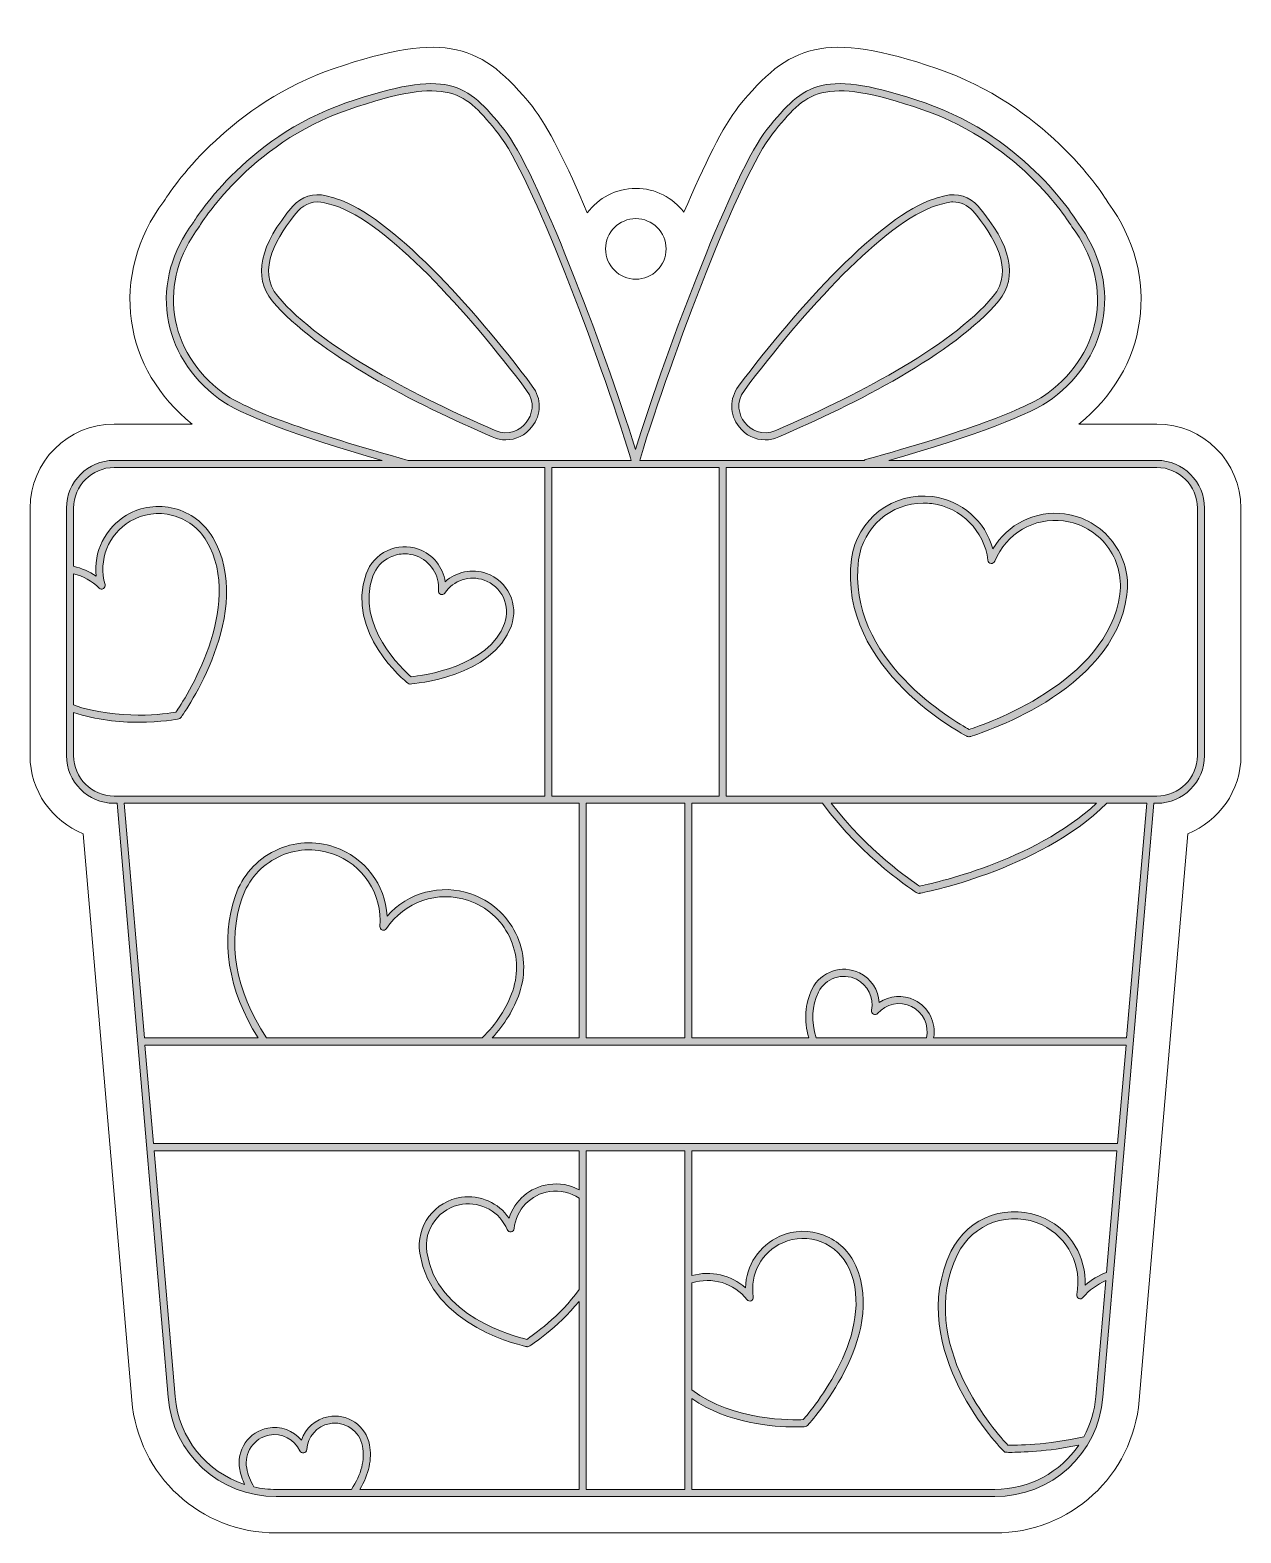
# Model space of a CAD drawing. Header units: inches. Extents: x 2 to 8, y -8.68 to -1.23.
import ezdxf

# ---------------------------------------------------------------- set-up
doc = ezdxf.new("R2010")
doc.units = ezdxf.units.IN
doc.header["$MEASUREMENT"] = 0
doc.layers.add('1', color=7, linetype='Continuous')

# ---------------------------------------------------------------- blocks, each defined once
blk = doc.blocks.new('block 2')
at = {"layer": '1', "lineweight": 0}
for points in [[(4.5859, -5.03), (4.5859, -3.4015), (5.4141, -3.4015), (5.4141, -5.03), (4.5859, -5.03)], [(4.7557, -6.2278), (4.7557, -5.0653), (5.2443, -5.0653), (5.2443, -6.2278), (4.7557, -6.2278)], [(7.4307, -6.2631), (7.3888, -6.7517), (2.6112, -6.7517), (2.5693, -6.2631), (7.4307, -6.2631)], [(5.2443, -8.4654), (4.7557, -8.4654), (4.7557, -6.787), (5.2443, -6.787), (5.2443, -8.4654)]]:
    blk.add_lwpolyline(points, dxfattribs=at)
for points, knots in [([(7.5832, -3.3662), (7.5832, -3.3662), (6.2556, -3.3662), (6.2556, -3.3662), (6.6869, -3.2425), (6.9594, -3.1395), (7.0659, -3.0597), (7.2066, -2.9544), (7.2965, -2.809), (7.3192, -2.6504), (7.3418, -2.4925), (7.2966, -2.3287), (7.193, -2.191), (7.1906, -2.1868), (6.9417, -1.7685), (6.4352, -1.5952), (5.929, -1.422), (5.8385, -1.4936), (5.6513, -1.7262), (5.4929, -1.9232), (5.1601, -2.7973), (5, -3.313), (4.8399, -2.7972), (4.5071, -1.9232), (4.3486, -1.7262), (4.1615, -1.4936), (4.071, -1.4219), (3.5648, -1.5952), (3.0582, -1.7685), (2.8094, -2.1868), (2.8081, -2.1893), (2.7034, -2.3287), (2.6582, -2.4925), (2.6808, -2.6504), (2.7034, -2.809), (2.7934, -2.9544), (2.9341, -3.0597), (3.0406, -3.1395), (3.3133, -3.2425), (3.7445, -3.3662), (3.7445, -3.3662), (2.4167, -3.3662), (2.4167, -3.3662), (2.2863, -3.3662), (2.1802, -3.4724), (2.1802, -3.6028), (2.1802, -3.6028), (2.1802, -4.8287), (2.1802, -4.8287), (2.1802, -4.9592), (2.2863, -5.0653), (2.4167, -5.0653), (2.4167, -5.0653), (2.4312, -5.0653), (2.4312, -5.0653), (2.4312, -5.0653), (2.6836, -8.0083), (2.6836, -8.0083), (2.7077, -8.289), (2.9383, -8.5007), (3.2201, -8.5007), (3.2201, -8.5007), (6.7799, -8.5007), (6.7799, -8.5007), (7.0617, -8.5007), (7.2923, -8.289), (7.3164, -8.0083), (7.3164, -8.0083), (7.5688, -5.0653), (7.5688, -5.0653), (7.5688, -5.0653), (7.5832, -5.0653), (7.5832, -5.0653), (7.7136, -5.0653), (7.8198, -4.9592), (7.8198, -4.8287), (7.8198, -4.8287), (7.8198, -3.6028), (7.8198, -3.6028), (7.8198, -3.4724), (7.7136, -3.3662), (7.5832, -3.3662)], [0, 0, 0, 0, 1, 1, 1, 2, 2, 2, 3, 3, 3, 4, 4, 4, 5, 5, 5, 6, 6, 6, 7, 7, 7, 8, 8, 8, 9, 9, 9, 10, 10, 10, 11, 11, 11, 12, 12, 12, 13, 13, 13, 14, 14, 14, 15, 15, 15, 16, 16, 16, 17, 17, 17, 18, 18, 18, 19, 19, 19, 20, 20, 20, 21, 21, 21, 22, 22, 22, 23, 23, 23, 24, 24, 24, 25, 25, 25, 26, 26, 26, 27, 27, 27, 27]), ([(2.9552, -3.0315), (2.8221, -2.9318), (2.737, -2.7947), (2.7157, -2.6454), (2.6945, -2.4968), (2.7373, -2.3423), (2.8374, -2.2088), (2.8398, -2.2047), (3.0819, -1.7977), (3.5762, -1.6286), (4.0849, -1.4546), (4.154, -1.5406), (4.3211, -1.7483), (4.4802, -1.9461), (4.8205, -2.8459), (4.9758, -3.3543), (4.977, -3.3582), (4.9774, -3.3623), (4.9782, -3.3662), (4.9782, -3.3662), (3.8742, -3.3662), (3.8742, -3.3662), (3.384, -3.2304), (3.0662, -3.1146), (2.9552, -3.0315)], [0, 0, 0, 0, 1, 1, 1, 2, 2, 2, 3, 3, 3, 4, 4, 4, 5, 5, 5, 6, 6, 6, 7, 7, 7, 8, 8, 8, 8]), ([(5.6788, -1.7483), (5.846, -1.5406), (5.9152, -1.4546), (6.4237, -1.6286), (6.9175, -1.7975), (7.1602, -2.2047), (7.1637, -2.2105), (7.2627, -2.3423), (7.3055, -2.4968), (7.2843, -2.6454), (7.2629, -2.7947), (7.1779, -2.9318), (7.0447, -3.0315), (6.9349, -3.1138), (6.6221, -3.2282), (6.1401, -3.3623), (6.1374, -3.363), (6.1352, -3.3645), (6.1332, -3.3662), (6.1332, -3.3662), (5.0215, -3.3662), (5.0215, -3.3662), (5.0224, -3.3623), (5.0229, -3.3583), (5.0241, -3.3544), (5.1794, -2.8459), (5.5198, -1.9461), (5.6788, -1.7483)], [0, 0, 0, 0, 1, 1, 1, 2, 2, 2, 3, 3, 3, 4, 4, 4, 5, 5, 5, 6, 6, 6, 7, 7, 7, 8, 8, 8, 9, 9, 9, 9]), ([(2.2155, -4.8287), (2.2155, -4.8287), (2.2155, -4.6153), (2.2155, -4.6153), (2.3282, -4.6533), (2.4433, -4.6642), (2.5367, -4.6642), (2.6495, -4.6642), (2.7304, -4.6488), (2.7366, -4.6475), (2.7409, -4.6467), (2.7449, -4.6442), (2.7475, -4.6405), (2.7628, -4.6192), (3.1205, -4.1144), (2.9049, -3.7479), (2.8627, -3.6762), (2.7952, -3.6253), (2.7146, -3.6044), (2.6341, -3.5836), (2.5503, -3.5953), (2.4786, -3.6375), (2.3715, -3.7006), (2.3136, -3.8201), (2.3273, -3.9406), (2.294, -3.9168), (2.256, -3.9002), (2.2155, -3.8909), (2.2155, -3.8909), (2.2155, -3.6028), (2.2155, -3.6028), (2.2155, -3.4918), (2.3058, -3.4015), (2.4167, -3.4015), (2.4167, -3.4015), (3.8708, -3.4015), (3.8708, -3.4015), (3.8715, -3.4016), (3.8721, -3.4018), (3.8728, -3.4018), (3.8731, -3.4018), (3.8733, -3.4015), (3.8736, -3.4015), (3.8736, -3.4015), (4.5506, -3.4015), (4.5506, -3.4015), (4.5506, -3.4015), (4.5506, -5.03), (4.5506, -5.03), (4.5506, -5.03), (2.4167, -5.03), (2.4167, -5.03), (2.3058, -5.03), (2.2155, -4.9397), (2.2155, -4.8287)], [0, 0, 0, 0, 1, 1, 1, 2, 2, 2, 3, 3, 3, 4, 4, 4, 5, 5, 5, 6, 6, 6, 7, 7, 7, 8, 8, 8, 9, 9, 9, 10, 10, 10, 11, 11, 11, 12, 12, 12, 13, 13, 13, 14, 14, 14, 15, 15, 15, 16, 16, 16, 17, 17, 17, 18, 18, 18, 18]), ([(7.7845, -4.8287), (7.7845, -4.9397), (7.6942, -5.03), (7.5832, -5.03), (7.5832, -5.03), (5.4494, -5.03), (5.4494, -5.03), (5.4494, -5.03), (5.4494, -3.4015), (5.4494, -3.4015), (5.4494, -3.4015), (7.5832, -3.4015), (7.5832, -3.4015), (7.6942, -3.4015), (7.7845, -3.4918), (7.7845, -3.6028), (7.7845, -3.6028), (7.7845, -4.8287), (7.7845, -4.8287)], [0, 0, 0, 0, 1, 1, 1, 2, 2, 2, 3, 3, 3, 4, 4, 4, 5, 5, 5, 6, 6, 6, 6]), ([(2.3714, -3.9818), (2.3366, -3.8608), (2.3881, -3.7317), (2.4965, -3.6679), (2.5601, -3.6305), (2.6344, -3.6201), (2.7058, -3.6386), (2.7772, -3.6571), (2.8371, -3.7023), (2.8745, -3.7659), (3.0666, -4.0923), (2.7619, -4.557), (2.7228, -4.6141), (2.6792, -4.6215), (2.437, -4.6567), (2.2155, -4.5782), (2.2155, -4.5782), (2.2155, -3.9276), (2.2155, -3.9276), (2.2634, -3.94), (2.307, -3.964), (2.342, -3.9991), (2.3476, -4.0048), (2.3564, -4.0059), (2.3634, -4.0018), (2.3703, -3.9978), (2.3736, -3.9895), (2.3714, -3.9818)], [0, 0, 0, 0, 1, 1, 1, 2, 2, 2, 3, 3, 3, 4, 4, 4, 5, 5, 5, 6, 6, 6, 7, 7, 7, 8, 8, 8, 9, 9, 9, 9]), ([(4.7204, -5.0653), (4.7204, -5.0653), (4.7204, -6.2278), (4.7204, -6.2278), (4.7204, -6.2278), (4.2893, -6.2278), (4.2893, -6.2278), (4.3515, -6.1611), (4.3971, -6.0866), (4.4249, -6.0058), (4.4584, -5.9081), (4.452, -5.8031), (4.4066, -5.7102), (4.3613, -5.6174), (4.2825, -5.5478), (4.1847, -5.5142), (4.0354, -5.4628), (3.8717, -5.5079), (3.7694, -5.624), (3.7601, -5.4696), (3.6588, -5.3334), (3.5093, -5.282), (3.4117, -5.2484), (3.3066, -5.2548), (3.2138, -5.3002), (3.121, -5.3456), (3.0513, -5.4244), (3.0177, -5.5221), (2.9414, -5.7443), (2.9803, -5.9878), (3.1295, -6.2278), (3.1295, -6.2278), (2.5663, -6.2278), (2.5663, -6.2278), (2.5663, -6.2278), (2.4666, -5.0653), (2.4666, -5.0653), (2.4666, -5.0653), (4.7204, -5.0653), (4.7204, -5.0653)], [0, 0, 0, 0, 1, 1, 1, 2, 2, 2, 3, 3, 3, 4, 4, 4, 5, 5, 5, 6, 6, 6, 7, 7, 7, 8, 8, 8, 9, 9, 9, 10, 10, 10, 11, 11, 11, 12, 12, 12, 13, 13, 13, 13]), ([(7.4337, -6.2278), (7.4337, -6.2278), (6.4773, -6.2278), (6.4773, -6.2278), (6.4906, -6.1522), (6.4529, -6.0751), (6.383, -6.0407), (6.3254, -6.0122), (6.2583, -6.0181), (6.2071, -6.053), (6.2037, -5.9911), (6.1675, -5.9343), (6.11, -5.9058), (6.0233, -5.8631), (5.9182, -5.8988), (5.8755, -5.9854), (5.8391, -6.059), (5.8337, -6.1406), (5.8584, -6.2278), (5.8584, -6.2278), (5.2796, -6.2278), (5.2796, -6.2278), (5.2796, -6.2278), (5.2796, -5.0653), (5.2796, -5.0653), (5.2796, -5.0653), (5.9261, -5.0653), (5.9261, -5.0653), (6.1268, -5.3395), (6.3915, -5.5074), (6.3941, -5.5091), (6.397, -5.5109), (6.4002, -5.5118), (6.4035, -5.5118), (6.4045, -5.5118), (6.4056, -5.5117), (6.4066, -5.5115), (6.4125, -5.5105), (6.9937, -5.4028), (7.3359, -5.0653), (7.3359, -5.0653), (7.5334, -5.0653), (7.5334, -5.0653), (7.5334, -5.0653), (7.4337, -6.2278), (7.4337, -6.2278)], [0, 0, 0, 0, 1, 1, 1, 2, 2, 2, 3, 3, 3, 4, 4, 4, 5, 5, 5, 6, 6, 6, 7, 7, 7, 8, 8, 8, 9, 9, 9, 10, 10, 10, 11, 11, 11, 12, 12, 12, 13, 13, 13, 14, 14, 14, 15, 15, 15, 15]), ([(5.9702, -5.0653), (5.9702, -5.0653), (7.2848, -5.0653), (7.2848, -5.0653), (6.9682, -5.3566), (6.4708, -5.4629), (6.4071, -5.4755), (6.3689, -5.4504), (6.1482, -5.2998), (5.9702, -5.0653)], [0, 0, 0, 0, 1, 1, 1, 2, 2, 2, 3, 3, 3, 3]), ([(3.7456, -5.6933), (3.753, -5.6959), (3.7616, -5.6931), (3.766, -5.6863), (3.8544, -5.5525), (4.0219, -5.4955), (4.1733, -5.5475), (4.2621, -5.578), (4.3337, -5.6413), (4.3749, -5.7257), (4.4161, -5.8101), (4.422, -5.9055), (4.3915, -5.9943), (4.362, -6.0802), (4.3109, -6.1588), (4.2398, -6.2278), (4.2398, -6.2278), (3.171, -6.2278), (3.171, -6.2278), (3.0157, -5.9877), (2.9753, -5.7541), (3.0511, -5.5335), (3.0816, -5.4447), (3.1449, -5.3731), (3.2293, -5.3319), (3.3137, -5.2907), (3.409, -5.2848), (3.4979, -5.3154), (3.6493, -5.3674), (3.7463, -5.5154), (3.7337, -5.6752), (3.7331, -5.6833), (3.738, -5.6907), (3.7456, -5.6933)], [0, 0, 0, 0, 1, 1, 1, 2, 2, 2, 3, 3, 3, 4, 4, 4, 5, 5, 5, 6, 6, 6, 7, 7, 7, 8, 8, 8, 9, 9, 9, 10, 10, 10, 11, 11, 11, 11]), ([(5.9071, -6.001), (5.9412, -5.9319), (6.0252, -5.9034), (6.0943, -5.9375), (6.1514, -5.9657), (6.1822, -6.0289), (6.1691, -6.0913), (6.1675, -6.0992), (6.1714, -6.1072), (6.1786, -6.1107), (6.1858, -6.1143), (6.1945, -6.1125), (6.1998, -6.1064), (6.2414, -6.0582), (6.3103, -6.0441), (6.3674, -6.0723), (6.4251, -6.1007), (6.4555, -6.1655), (6.4417, -6.2278), (6.4417, -6.2278), (5.895, -6.2278), (5.895, -6.2278), (5.8695, -6.1455), (5.8735, -6.0692), (5.9071, -6.001)], [0, 0, 0, 0, 1, 1, 1, 2, 2, 2, 3, 3, 3, 4, 4, 4, 5, 5, 5, 6, 6, 6, 7, 7, 7, 8, 8, 8, 8]), ([(2.7187, -8.0053), (2.7187, -8.0053), (2.6142, -6.787), (2.6142, -6.787), (2.6142, -6.787), (4.7204, -6.787), (4.7204, -6.787), (4.7204, -6.787), (4.7204, -6.9803), (4.7204, -6.9803), (4.6746, -6.9558), (4.6223, -6.9464), (4.5702, -6.9539), (4.4768, -6.9677), (4.4013, -7.0336), (4.3734, -7.121), (4.3216, -7.0453), (4.2302, -7.004), (4.137, -7.0175), (4.0725, -7.027), (4.0155, -7.061), (3.9766, -7.1132), (3.9377, -7.1655), (3.9215, -7.2298), (3.9309, -7.2943), (3.9847, -7.6612), (4.4561, -7.7569), (4.4609, -7.7578), (4.462, -7.758), (4.4631, -7.7581), (4.4643, -7.7581), (4.4676, -7.7581), (4.4708, -7.7572), (4.4736, -7.7554), (4.4798, -7.7516), (4.6134, -7.6666), (4.7204, -7.5333), (4.7204, -7.5333), (4.7204, -8.4654), (4.7204, -8.4654), (4.7204, -8.4654), (3.6342, -8.4654), (3.6342, -8.4654), (3.6791, -8.3893), (3.6954, -8.315), (3.682, -8.2442), (3.6732, -8.1983), (3.6472, -8.1585), (3.6085, -8.1322), (3.5699, -8.1058), (3.5233, -8.0961), (3.4774, -8.1049), (3.4143, -8.1168), (3.3642, -8.1619), (3.3443, -8.2205), (3.3044, -8.1732), (3.2412, -8.1496), (3.1782, -8.1616), (3.1323, -8.1703), (3.0924, -8.1964), (3.0661, -8.235), (3.0398, -8.2737), (3.0301, -8.3202), (3.0388, -8.3662), (3.0437, -8.3921), (3.052, -8.4168), (3.063, -8.4404), (2.8754, -8.3796), (2.7365, -8.2129), (2.7187, -8.0053)], [0, 0, 0, 0, 1, 1, 1, 2, 2, 2, 3, 3, 3, 4, 4, 4, 5, 5, 5, 6, 6, 6, 7, 7, 7, 8, 8, 8, 9, 9, 9, 10, 10, 10, 11, 11, 11, 12, 12, 12, 13, 13, 13, 14, 14, 14, 15, 15, 15, 16, 16, 16, 17, 17, 17, 18, 18, 18, 19, 19, 19, 20, 20, 20, 21, 21, 21, 22, 22, 22, 23, 23, 23, 23]), ([(6.7799, -8.4654), (6.7799, -8.4654), (5.2796, -8.4654), (5.2796, -8.4654), (5.2796, -8.4654), (5.2796, -8.0153), (5.2796, -8.0153), (5.4587, -8.1402), (5.688, -8.1558), (5.7893, -8.1558), (5.8191, -8.1558), (5.8378, -8.1544), (5.841, -8.1542), (5.8454, -8.1539), (5.8496, -8.1518), (5.8526, -8.1485), (5.8688, -8.1309), (6.247, -7.7122), (6.0911, -7.3569), (6.0605, -7.2872), (6.0045, -7.2336), (5.9336, -7.2059), (5.8627, -7.1783), (5.7853, -7.1799), (5.7155, -7.2105), (5.6125, -7.2558), (5.5473, -7.3565), (5.5453, -7.4662), (5.4734, -7.4022), (5.3734, -7.3791), (5.2796, -7.4056), (5.2796, -7.4056), (5.2796, -6.787), (5.2796, -6.787), (5.2796, -6.787), (7.3857, -6.787), (7.3857, -6.787), (7.3857, -6.787), (7.334, -7.3903), (7.334, -7.3903), (7.2949, -7.4051), (7.2588, -7.4266), (7.2275, -7.4538), (7.2338, -7.3156), (7.1576, -7.1846), (7.0301, -7.1232), (6.8565, -7.0395), (6.6468, -7.1127), (6.5631, -7.2865), (6.3295, -7.7715), (6.8198, -8.2712), (6.8248, -8.2762), (6.828, -8.2794), (6.8322, -8.2812), (6.8367, -8.2814), (6.837, -8.2814), (6.844, -8.2816), (6.8564, -8.2816), (6.9058, -8.2816), (7.0423, -8.2782), (7.1961, -8.2458), (7.1056, -8.3793), (6.9533, -8.4654), (6.7799, -8.4654)], [0, 0, 0, 0, 1, 1, 1, 2, 2, 2, 3, 3, 3, 4, 4, 4, 5, 5, 5, 6, 6, 6, 7, 7, 7, 8, 8, 8, 9, 9, 9, 10, 10, 10, 11, 11, 11, 12, 12, 12, 13, 13, 13, 14, 14, 14, 15, 15, 15, 16, 16, 16, 17, 17, 17, 18, 18, 18, 19, 19, 19, 20, 20, 20, 21, 21, 21, 21]), ([(4.7204, -7.475), (4.6261, -7.6078), (4.4906, -7.7019), (4.4608, -7.7217), (4.404, -7.7087), (4.0126, -7.6079), (3.9658, -7.2892), (3.9577, -7.2341), (3.9716, -7.179), (4.0049, -7.1343), (4.0382, -7.0896), (4.0869, -7.0605), (4.1421, -7.0524), (4.2361, -7.0383), (4.3276, -7.0902), (4.3645, -7.178), (4.3676, -7.1854), (4.3753, -7.1897), (4.3833, -7.1886), (4.3913, -7.1875), (4.3974, -7.181), (4.3983, -7.1731), (4.4085, -7.0784), (4.4813, -7.0027), (4.5753, -6.9889), (4.6266, -6.9813), (4.6776, -6.9932), (4.7204, -7.0216), (4.7204, -7.0216), (4.7204, -7.475), (4.7204, -7.475)], [0, 0, 0, 0, 1, 1, 1, 2, 2, 2, 3, 3, 3, 4, 4, 4, 5, 5, 5, 6, 6, 6, 7, 7, 7, 8, 8, 8, 9, 9, 9, 10, 10, 10, 10]), ([(7.2813, -8.0053), (7.2751, -8.0774), (7.2539, -8.1443), (7.2215, -8.2039), (7.0424, -8.2462), (6.8803, -8.2466), (6.8449, -8.2463), (6.7951, -8.1936), (6.3842, -7.7391), (6.5949, -7.3018), (6.6702, -7.1456), (6.8584, -7.0797), (7.0148, -7.1549), (7.1439, -7.2171), (7.2145, -7.3588), (7.1865, -7.4995), (7.1849, -7.5074), (7.1889, -7.5154), (7.1962, -7.5188), (7.2034, -7.5224), (7.2121, -7.5205), (7.2173, -7.5143), (7.248, -7.478), (7.287, -7.4496), (7.3306, -7.4303), (7.3306, -7.4303), (7.2813, -8.0053), (7.2813, -8.0053)], [0, 0, 0, 0, 1, 1, 1, 2, 2, 2, 3, 3, 3, 4, 4, 4, 5, 5, 5, 6, 6, 6, 7, 7, 7, 8, 8, 8, 9, 9, 9, 9]), ([(5.7297, -7.2428), (5.7908, -7.216), (5.8586, -7.2146), (5.9208, -7.2388), (5.983, -7.263), (6.032, -7.31), (6.0588, -7.3711), (6.1965, -7.6848), (5.8744, -8.07), (5.8313, -8.1194), (5.7821, -8.1217), (5.484, -8.1283), (5.2796, -7.9717), (5.2796, -7.9717), (5.2796, -7.4423), (5.2796, -7.4423), (5.3788, -7.4101), (5.4876, -7.4425), (5.5525, -7.5251), (5.5575, -7.5315), (5.5661, -7.5336), (5.5735, -7.5304), (5.5809, -7.5271), (5.5851, -7.5193), (5.5838, -7.5114), (5.5656, -7.399), (5.6256, -7.2885), (5.7297, -7.2428)], [0, 0, 0, 0, 1, 1, 1, 2, 2, 2, 3, 3, 3, 4, 4, 4, 5, 5, 5, 6, 6, 6, 7, 7, 7, 8, 8, 8, 9, 9, 9, 9]), ([(3.1096, -8.453), (3.0921, -8.4243), (3.0798, -8.393), (3.0735, -8.3596), (3.0665, -8.3229), (3.0742, -8.2857), (3.0953, -8.2549), (3.1163, -8.224), (3.1481, -8.2032), (3.1848, -8.1962), (3.2471, -8.1845), (3.31, -8.2163), (3.3371, -8.274), (3.3405, -8.2813), (3.3484, -8.2855), (3.3563, -8.2839), (3.3643, -8.2824), (3.3701, -8.2757), (3.3707, -8.2677), (3.3748, -8.2041), (3.4214, -8.1514), (3.4839, -8.1395), (3.5206, -8.1325), (3.5578, -8.1403), (3.5887, -8.1613), (3.6195, -8.1823), (3.6403, -8.2141), (3.6473, -8.2508), (3.6601, -8.3182), (3.6417, -8.3904), (3.5929, -8.4654), (3.5929, -8.4654), (3.2201, -8.4654), (3.2201, -8.4654), (3.1821, -8.4654), (3.1452, -8.4609), (3.1096, -8.453)], [0, 0, 0, 0, 1, 1, 1, 2, 2, 2, 3, 3, 3, 4, 4, 4, 5, 5, 5, 6, 6, 6, 7, 7, 7, 8, 8, 8, 9, 9, 9, 10, 10, 10, 11, 11, 11, 12, 12, 12, 12])]:
    blk.add_open_spline(points, degree=3, knots=knots, dxfattribs=at)
blk = doc.blocks.new('block 3')
at = {"layer": '1', "lineweight": 0}
for points in [[(5.6417, -3.2645), (5.6643, -3.2645), (5.6873, -3.2597), (5.7099, -3.25), (6.0844, -3.0884), (6.5776, -2.8402), (6.7997, -2.5756), (6.8972, -2.4595), (6.8619, -2.2973), (6.6975, -2.1066), (6.6576, -2.0602), (6.593, -2.04), (6.5331, -2.0551), (6.516, -2.0594), (6.4985, -2.0643), (6.4808, -2.0699), (6.2151, -2.1539), (5.8057, -2.6044), (5.5111, -2.998), (5.4646, -3.0603), (5.4654, -3.1398), (5.5134, -3.2006), (5.5463, -3.2422), (5.5927, -3.2645), (5.6417, -3.2645)], [(5.5394, -3.0192), (5.8307, -2.6299), (6.2337, -2.185), (6.4914, -2.1035), (6.5085, -2.0982), (6.5253, -2.0934), (6.5417, -2.0893), (6.5521, -2.0867), (6.5626, -2.0854), (6.5731, -2.0854), (6.6102, -2.0854), (6.6464, -2.1013), (6.6708, -2.1296), (6.7764, -2.2523), (6.8799, -2.4253), (6.7727, -2.553), (6.555, -2.8122), (6.067, -3.0575), (5.6959, -3.2176), (5.6276, -3.2471), (5.5698, -3.2152), (5.5411, -3.1787), (5.5124, -3.1424), (5.4948, -3.0788), (5.5394, -3.0192)]]:
    blk.add_open_spline(points, degree=3, knots=[0, 0, 0, 0, 1, 1, 1, 2, 2, 2, 3, 3, 3, 4, 4, 4, 5, 5, 5, 6, 6, 6, 7, 7, 7, 8, 8, 8, 8], dxfattribs=at)
blk = doc.blocks.new('block 4')
at = {"layer": '1', "lineweight": 0}
for points, knots in [([(3.5192, -2.0699), (3.5014, -2.0643), (3.484, -2.0594), (3.4668, -2.0551), (3.4069, -2.04), (3.3424, -2.0602), (3.3024, -2.1066), (3.1381, -2.2973), (3.1028, -2.4595), (3.2003, -2.5756), (3.4224, -2.8402), (3.9155, -3.0884), (4.2901, -3.25), (4.3126, -3.2597), (4.3357, -3.2645), (4.3583, -3.2645), (4.4072, -3.2645), (4.4537, -3.2422), (4.4865, -3.2006), (4.5345, -3.1398), (4.5354, -3.0603), (4.4888, -2.998), (4.1942, -2.6044), (3.7848, -2.1539), (3.5192, -2.0699)], [0, 0, 0, 0, 1, 1, 1, 2, 2, 2, 3, 3, 3, 4, 4, 4, 5, 5, 5, 6, 6, 6, 7, 7, 7, 8, 8, 8, 8]), ([(4.4588, -3.1787), (4.4302, -3.2152), (4.3724, -3.2471), (4.3041, -3.2176), (3.933, -3.0575), (3.445, -2.8122), (3.2273, -2.553), (3.1201, -2.4253), (3.2235, -2.2523), (3.3292, -2.1296), (3.3605, -2.0933), (3.4111, -2.0775), (3.4582, -2.0893), (3.4747, -2.0934), (3.4915, -2.0982), (3.5086, -2.1035), (3.7662, -2.185), (4.1693, -2.6299), (4.4606, -3.0192), (4.5052, -3.0788), (4.4875, -3.1424), (4.4588, -3.1787)], [0, 0, 0, 0, 1, 1, 1, 2, 2, 2, 3, 3, 3, 4, 4, 4, 5, 5, 5, 6, 6, 6, 7, 7, 7, 7])]:
    blk.add_open_spline(points, degree=3, knots=knots, dxfattribs=at)
blk = doc.blocks.new('block 5')
at = {"layer": '1', "lineweight": 0}
for points, knots in [([(4.3771, -4.0306), (4.3539, -3.9816), (4.313, -3.9446), (4.262, -3.9264), (4.1901, -3.9007), (4.1115, -3.918), (4.057, -3.9678), (4.0465, -3.8947), (3.9965, -3.8316), (3.9247, -3.806), (3.8736, -3.7877), (3.8186, -3.7905), (3.7697, -3.8137), (3.7207, -3.8369), (3.6837, -3.8778), (3.6655, -3.9288), (3.5628, -4.2165), (3.8587, -4.4603), (3.8713, -4.4705), (3.8745, -4.4731), (3.8784, -4.4745), (3.8824, -4.4745), (3.8828, -4.4745), (3.8833, -4.4745), (3.8837, -4.4744), (3.9004, -4.4732), (4.2932, -4.4419), (4.3848, -4.1856), (4.403, -4.1346), (4.4003, -4.0795), (4.3771, -4.0306)], [0, 0, 0, 0, 1, 1, 1, 2, 2, 2, 3, 3, 3, 4, 4, 4, 5, 5, 5, 6, 6, 6, 7, 7, 7, 8, 8, 8, 9, 9, 9, 10, 10, 10, 10]), ([(4.3515, -4.1737), (4.2741, -4.3907), (3.9411, -4.4332), (3.8882, -4.4386), (3.8491, -4.4045), (3.6116, -4.1845), (3.6987, -3.9406), (3.7138, -3.8985), (3.7443, -3.8647), (3.7848, -3.8455), (3.8075, -3.8348), (3.8319, -3.8293), (3.8564, -3.8293), (3.8754, -3.8293), (3.8944, -3.8326), (3.9128, -3.8392), (3.9847, -3.8648), (4.0301, -3.9359), (4.0231, -4.012), (4.0224, -4.02), (4.0272, -4.0275), (4.0348, -4.0302), (4.0422, -4.0328), (4.0508, -4.0301), (4.0553, -4.0234), (4.0982, -3.9603), (4.1783, -3.934), (4.2501, -3.9596), (4.2923, -3.9747), (4.326, -4.0053), (4.3452, -4.0457), (4.3643, -4.0861), (4.3666, -4.1316), (4.3515, -4.1737)], [0, 0, 0, 0, 1, 1, 1, 2, 2, 2, 3, 3, 3, 4, 4, 4, 5, 5, 5, 6, 6, 6, 7, 7, 7, 8, 8, 8, 9, 9, 9, 10, 10, 10, 11, 11, 11, 11])]:
    blk.add_open_spline(points, degree=3, knots=knots, dxfattribs=at)
blk = doc.blocks.new('block 6')
at = {"layer": '1', "lineweight": 0}
for points, knots in [([(7.1261, -3.6312), (6.9819, -3.6126), (6.8429, -3.6823), (6.771, -3.8049), (6.733, -3.6679), (6.6166, -3.5645), (6.4725, -3.5456), (6.2768, -3.5203), (6.0963, -3.6584), (6.0706, -3.8544), (5.999, -4.4015), (6.637, -4.7305), (6.6434, -4.7338), (6.6459, -4.7351), (6.6486, -4.7357), (6.6514, -4.7357), (6.653, -4.7357), (6.6547, -4.7355), (6.6563, -4.735), (6.6855, -4.7264), (7.3711, -4.5203), (7.4349, -4.033), (7.4473, -3.9381), (7.422, -3.8441), (7.3637, -3.7682), (7.3054, -3.6923), (7.221, -3.6436), (7.1261, -3.6312)], [0, 0, 0, 0, 1, 1, 1, 2, 2, 2, 3, 3, 3, 4, 4, 4, 5, 5, 5, 6, 6, 6, 7, 7, 7, 8, 8, 8, 9, 9, 9, 9]), ([(7.3999, -4.0285), (7.3423, -4.468), (6.7249, -4.6763), (6.6531, -4.6991), (6.5883, -4.6641), (6.041, -4.3529), (6.1057, -3.859), (6.1269, -3.6965), (6.2662, -3.5778), (6.4258, -3.5778), (6.4397, -3.5778), (6.4538, -3.5787), (6.468, -3.5806), (6.6139, -3.5997), (6.7284, -3.7151), (6.7463, -3.8614), (6.7473, -3.8694), (6.7536, -3.8757), (6.7616, -3.8768), (6.7694, -3.8779), (6.7772, -3.8733), (6.7802, -3.8658), (6.8353, -3.7292), (6.9756, -3.6468), (7.1215, -3.6662), (7.1215, -3.6662), (7.1215, -3.6662), (7.1215, -3.6662), (7.207, -3.6774), (7.2831, -3.7212), (7.3357, -3.7897), (7.3883, -3.8581), (7.4111, -3.9429), (7.3999, -4.0285)], [0, 0, 0, 0, 1, 1, 1, 2, 2, 2, 3, 3, 3, 4, 4, 4, 5, 5, 5, 6, 6, 6, 7, 7, 7, 8, 8, 8, 9, 9, 9, 10, 10, 10, 11, 11, 11, 11])]:
    blk.add_open_spline(points, degree=3, knots=knots, dxfattribs=at)

msp = doc.modelspace()

# ---------------------------------------------------------------- hatches: boundary and pattern name
at = {"layer": '1', "true_color": 0xffffff}
h = msp.add_hatch(color=7, dxfattribs=at)
h.dxf.hatch_style = 2
edge = h.paths.add_edge_path()
edge.add_spline(control_points=[(7.5832, -3.3662), (7.5832, -3.3662), (6.2556, -3.3662), (6.2556, -3.3662), (6.6869, -3.2425), (6.9594, -3.1395), (7.0659, -3.0597), (7.2066, -2.9544), (7.2965, -2.809), (7.3192, -2.6504), (7.3418, -2.4925), (7.2966, -2.3287), (7.193, -2.191), (7.1906, -2.1868), (6.9417, -1.7685), (6.4352, -1.5952), (5.929, -1.422), (5.8385, -1.4936), (5.6513, -1.7262), (5.4929, -1.9232), (5.1601, -2.7973), (5, -3.313), (4.8399, -2.7972), (4.5071, -1.9232), (4.3486, -1.7262), (4.1615, -1.4936), (4.071, -1.4219), (3.5648, -1.5952), (3.0582, -1.7685), (2.8094, -2.1868), (2.8081, -2.1893), (2.7034, -2.3287), (2.6582, -2.4925), (2.6808, -2.6504), (2.7034, -2.809), (2.7934, -2.9544), (2.9341, -3.0597), (3.0406, -3.1395), (3.3133, -3.2425), (3.7445, -3.3662), (3.7445, -3.3662), (2.4167, -3.3662), (2.4167, -3.3662), (2.2863, -3.3662), (2.1802, -3.4724), (2.1802, -3.6028), (2.1802, -3.6028), (2.1802, -4.8287), (2.1802, -4.8287), (2.1802, -4.9592), (2.2863, -5.0653), (2.4167, -5.0653), (2.4167, -5.0653), (2.4312, -5.0653), (2.4312, -5.0653), (2.4312, -5.0653), (2.6836, -8.0083), (2.6836, -8.0083), (2.7077, -8.289), (2.9383, -8.5007), (3.2201, -8.5007), (3.2201, -8.5007), (6.7799, -8.5007), (6.7799, -8.5007), (7.0617, -8.5007), (7.2923, -8.289), (7.3164, -8.0083), (7.3164, -8.0083), (7.5688, -5.0653), (7.5688, -5.0653), (7.5688, -5.0653), (7.5832, -5.0653), (7.5832, -5.0653), (7.7136, -5.0653), (7.8198, -4.9592), (7.8198, -4.8287), (7.8198, -4.8287), (7.8198, -3.6028), (7.8198, -3.6028), (7.8198, -3.4724), (7.7136, -3.3662), (7.5832, -3.3662)], knot_values=[0, 0, 0, 0, 1, 1, 1, 2, 2, 2, 3, 3, 3, 4, 4, 4, 5, 5, 5, 6, 6, 6, 7, 7, 7, 8, 8, 8, 9, 9, 9, 10, 10, 10, 11, 11, 11, 12, 12, 12, 13, 13, 13, 14, 14, 14, 15, 15, 15, 16, 16, 16, 17, 17, 17, 18, 18, 18, 19, 19, 19, 20, 20, 20, 21, 21, 21, 22, 22, 22, 23, 23, 23, 24, 24, 24, 25, 25, 25, 26, 26, 26, 27, 27, 27, 27], degree=3, periodic=1)
edge = h.paths.add_edge_path()
edge.add_spline(control_points=[(5.6788, -1.7483), (5.846, -1.5406), (5.9152, -1.4546), (6.4237, -1.6286), (6.9175, -1.7975), (7.1602, -2.2047), (7.1637, -2.2105), (7.2627, -2.3423), (7.3055, -2.4968), (7.2843, -2.6454), (7.2629, -2.7947), (7.1779, -2.9318), (7.0447, -3.0315), (6.9349, -3.1138), (6.6221, -3.2282), (6.1401, -3.3623), (6.1374, -3.363), (6.1352, -3.3645), (6.1332, -3.3662), (6.1332, -3.3662), (5.0215, -3.3662), (5.0215, -3.3662), (5.0224, -3.3623), (5.0229, -3.3583), (5.0241, -3.3544), (5.1794, -2.8459), (5.5198, -1.9461), (5.6788, -1.7483)], knot_values=[0, 0, 0, 0, 1, 1, 1, 2, 2, 2, 3, 3, 3, 4, 4, 4, 5, 5, 5, 6, 6, 6, 7, 7, 7, 8, 8, 8, 9, 9, 9, 9], degree=3, periodic=1)
h.paths.add_polyline_path([(4.5859, -5.03), (4.5859, -3.4015), (5.4141, -3.4015), (5.4141, -5.03)])
edge = h.paths.add_edge_path()
edge.add_spline(control_points=[(5.9071, -6.001), (5.9412, -5.9319), (6.0252, -5.9034), (6.0943, -5.9375), (6.1514, -5.9657), (6.1822, -6.0289), (6.1691, -6.0913), (6.1675, -6.0992), (6.1714, -6.1072), (6.1786, -6.1107), (6.1858, -6.1143), (6.1945, -6.1125), (6.1998, -6.1064), (6.2414, -6.0582), (6.3103, -6.0441), (6.3674, -6.0723), (6.4251, -6.1007), (6.4555, -6.1655), (6.4417, -6.2278), (6.4417, -6.2278), (5.895, -6.2278), (5.895, -6.2278), (5.8695, -6.1455), (5.8735, -6.0692), (5.9071, -6.001)], knot_values=[0, 0, 0, 0, 1, 1, 1, 2, 2, 2, 3, 3, 3, 4, 4, 4, 5, 5, 5, 6, 6, 6, 7, 7, 7, 8, 8, 8, 8], degree=3, periodic=1)
h.paths.add_polyline_path([(7.4307, -6.2631), (7.3888, -6.7517), (2.6112, -6.7517), (2.5693, -6.2631)])
edge = h.paths.add_edge_path()
edge.add_spline(control_points=[(5.7297, -7.2428), (5.7908, -7.216), (5.8586, -7.2146), (5.9208, -7.2388), (5.983, -7.263), (6.032, -7.31), (6.0588, -7.3711), (6.1965, -7.6848), (5.8744, -8.07), (5.8313, -8.1194), (5.7821, -8.1217), (5.484, -8.1283), (5.2796, -7.9717), (5.2796, -7.9717), (5.2796, -7.4423), (5.2796, -7.4423), (5.3788, -7.4101), (5.4876, -7.4425), (5.5525, -7.5251), (5.5575, -7.5315), (5.5661, -7.5336), (5.5735, -7.5304), (5.5809, -7.5271), (5.5851, -7.5193), (5.5838, -7.5114), (5.5656, -7.399), (5.6256, -7.2885), (5.7297, -7.2428)], knot_values=[0, 0, 0, 0, 1, 1, 1, 2, 2, 2, 3, 3, 3, 4, 4, 4, 5, 5, 5, 6, 6, 6, 7, 7, 7, 8, 8, 8, 9, 9, 9, 9], degree=3, periodic=1)
h.paths.add_polyline_path([(5.2443, -8.4654), (4.7557, -8.4654), (4.7557, -6.787), (5.2443, -6.787)])
edge = h.paths.add_edge_path()
edge.add_spline(control_points=[(4.7204, -7.475), (4.6261, -7.6078), (4.4906, -7.7019), (4.4608, -7.7217), (4.404, -7.7087), (4.0126, -7.6079), (3.9658, -7.2892), (3.9577, -7.2341), (3.9716, -7.179), (4.0049, -7.1343), (4.0382, -7.0896), (4.0869, -7.0605), (4.1421, -7.0524), (4.2361, -7.0383), (4.3276, -7.0902), (4.3645, -7.178), (4.3676, -7.1854), (4.3753, -7.1897), (4.3833, -7.1886), (4.3913, -7.1875), (4.3974, -7.181), (4.3983, -7.1731), (4.4085, -7.0784), (4.4813, -7.0027), (4.5753, -6.9889), (4.6266, -6.9813), (4.6776, -6.9932), (4.7204, -7.0216), (4.7204, -7.0216), (4.7204, -7.475), (4.7204, -7.475)], knot_values=[0, 0, 0, 0, 1, 1, 1, 2, 2, 2, 3, 3, 3, 4, 4, 4, 5, 5, 5, 6, 6, 6, 7, 7, 7, 8, 8, 8, 9, 9, 9, 10, 10, 10, 10], degree=3, periodic=1)
edge = h.paths.add_edge_path()
edge.add_spline(control_points=[(3.7456, -5.6933), (3.753, -5.6959), (3.7616, -5.6931), (3.766, -5.6863), (3.8544, -5.5525), (4.0219, -5.4955), (4.1733, -5.5475), (4.2621, -5.578), (4.3337, -5.6413), (4.3749, -5.7257), (4.4161, -5.8101), (4.422, -5.9055), (4.3915, -5.9943), (4.362, -6.0802), (4.3109, -6.1588), (4.2398, -6.2278), (4.2398, -6.2278), (3.171, -6.2278), (3.171, -6.2278), (3.0157, -5.9877), (2.9753, -5.7541), (3.0511, -5.5335), (3.0816, -5.4447), (3.1449, -5.3731), (3.2293, -5.3319), (3.3137, -5.2907), (3.409, -5.2848), (3.4979, -5.3154), (3.6493, -5.3674), (3.7463, -5.5154), (3.7337, -5.6752), (3.7331, -5.6833), (3.738, -5.6907), (3.7456, -5.6933)], knot_values=[0, 0, 0, 0, 1, 1, 1, 2, 2, 2, 3, 3, 3, 4, 4, 4, 5, 5, 5, 6, 6, 6, 7, 7, 7, 8, 8, 8, 9, 9, 9, 10, 10, 10, 11, 11, 11, 11], degree=3, periodic=1)
h.paths.add_polyline_path([(4.7557, -6.2278), (4.7557, -5.0653), (5.2443, -5.0653), (5.2443, -6.2278)])
edge = h.paths.add_edge_path()
edge.add_spline(control_points=[(2.9552, -3.0315), (2.8221, -2.9318), (2.737, -2.7947), (2.7157, -2.6454), (2.6945, -2.4968), (2.7373, -2.3423), (2.8374, -2.2088), (2.8398, -2.2047), (3.0819, -1.7977), (3.5762, -1.6286), (4.0849, -1.4546), (4.154, -1.5406), (4.3211, -1.7483), (4.4802, -1.9461), (4.8205, -2.8459), (4.9758, -3.3543), (4.977, -3.3582), (4.9774, -3.3623), (4.9782, -3.3662), (4.9782, -3.3662), (3.8742, -3.3662), (3.8742, -3.3662), (3.384, -3.2304), (3.0662, -3.1146), (2.9552, -3.0315)], knot_values=[0, 0, 0, 0, 1, 1, 1, 2, 2, 2, 3, 3, 3, 4, 4, 4, 5, 5, 5, 6, 6, 6, 7, 7, 7, 8, 8, 8, 8], degree=3, periodic=1)
edge = h.paths.add_edge_path()
edge.add_spline(control_points=[(2.3714, -3.9818), (2.3366, -3.8608), (2.3881, -3.7317), (2.4965, -3.6679), (2.5601, -3.6305), (2.6344, -3.6201), (2.7058, -3.6386), (2.7772, -3.6571), (2.8371, -3.7023), (2.8745, -3.7659), (3.0666, -4.0923), (2.7619, -4.557), (2.7228, -4.6141), (2.6792, -4.6215), (2.437, -4.6567), (2.2155, -4.5782), (2.2155, -4.5782), (2.2155, -3.9276), (2.2155, -3.9276), (2.2634, -3.94), (2.307, -3.964), (2.342, -3.9991), (2.3476, -4.0048), (2.3564, -4.0059), (2.3634, -4.0018), (2.3703, -3.9978), (2.3736, -3.9895), (2.3714, -3.9818)], knot_values=[0, 0, 0, 0, 1, 1, 1, 2, 2, 2, 3, 3, 3, 4, 4, 4, 5, 5, 5, 6, 6, 6, 7, 7, 7, 8, 8, 8, 9, 9, 9, 9], degree=3, periodic=1)
edge = h.paths.add_edge_path()
edge.add_spline(control_points=[(2.2155, -4.8287), (2.2155, -4.8287), (2.2155, -4.6153), (2.2155, -4.6153), (2.3282, -4.6533), (2.4433, -4.6642), (2.5367, -4.6642), (2.6495, -4.6642), (2.7304, -4.6488), (2.7366, -4.6475), (2.7409, -4.6467), (2.7449, -4.6442), (2.7475, -4.6405), (2.7628, -4.6192), (3.1205, -4.1144), (2.9049, -3.7479), (2.8627, -3.6762), (2.7952, -3.6253), (2.7146, -3.6044), (2.6341, -3.5836), (2.5503, -3.5953), (2.4786, -3.6375), (2.3715, -3.7006), (2.3136, -3.8201), (2.3273, -3.9406), (2.294, -3.9168), (2.256, -3.9002), (2.2155, -3.8909), (2.2155, -3.8909), (2.2155, -3.6028), (2.2155, -3.6028), (2.2155, -3.4918), (2.3058, -3.4015), (2.4167, -3.4015), (2.4167, -3.4015), (3.8708, -3.4015), (3.8708, -3.4015), (3.8715, -3.4016), (3.8721, -3.4018), (3.8728, -3.4018), (3.8731, -3.4018), (3.8733, -3.4015), (3.8736, -3.4015), (3.8736, -3.4015), (4.5506, -3.4015), (4.5506, -3.4015), (4.5506, -3.4015), (4.5506, -5.03), (4.5506, -5.03), (4.5506, -5.03), (2.4167, -5.03), (2.4167, -5.03), (2.3058, -5.03), (2.2155, -4.9397), (2.2155, -4.8287)], knot_values=[0, 0, 0, 0, 1, 1, 1, 2, 2, 2, 3, 3, 3, 4, 4, 4, 5, 5, 5, 6, 6, 6, 7, 7, 7, 8, 8, 8, 9, 9, 9, 10, 10, 10, 11, 11, 11, 12, 12, 12, 13, 13, 13, 14, 14, 14, 15, 15, 15, 16, 16, 16, 17, 17, 17, 18, 18, 18, 18], degree=3, periodic=1)
edge = h.paths.add_edge_path()
edge.add_spline(control_points=[(4.7204, -5.0653), (4.7204, -5.0653), (4.7204, -6.2278), (4.7204, -6.2278), (4.7204, -6.2278), (4.2893, -6.2278), (4.2893, -6.2278), (4.3515, -6.1611), (4.3971, -6.0866), (4.4249, -6.0058), (4.4584, -5.9081), (4.452, -5.8031), (4.4066, -5.7102), (4.3613, -5.6174), (4.2825, -5.5478), (4.1847, -5.5142), (4.0354, -5.4628), (3.8717, -5.5079), (3.7694, -5.624), (3.7601, -5.4696), (3.6588, -5.3334), (3.5093, -5.282), (3.4117, -5.2484), (3.3066, -5.2548), (3.2138, -5.3002), (3.121, -5.3456), (3.0513, -5.4244), (3.0177, -5.5221), (2.9414, -5.7443), (2.9803, -5.9878), (3.1295, -6.2278), (3.1295, -6.2278), (2.5663, -6.2278), (2.5663, -6.2278), (2.5663, -6.2278), (2.4666, -5.0653), (2.4666, -5.0653), (2.4666, -5.0653), (4.7204, -5.0653), (4.7204, -5.0653)], knot_values=[0, 0, 0, 0, 1, 1, 1, 2, 2, 2, 3, 3, 3, 4, 4, 4, 5, 5, 5, 6, 6, 6, 7, 7, 7, 8, 8, 8, 9, 9, 9, 10, 10, 10, 11, 11, 11, 12, 12, 12, 13, 13, 13, 13], degree=3, periodic=1)
edge = h.paths.add_edge_path()
edge.add_spline(control_points=[(2.7187, -8.0053), (2.7187, -8.0053), (2.6142, -6.787), (2.6142, -6.787), (2.6142, -6.787), (4.7204, -6.787), (4.7204, -6.787), (4.7204, -6.787), (4.7204, -6.9803), (4.7204, -6.9803), (4.6746, -6.9558), (4.6223, -6.9464), (4.5702, -6.9539), (4.4768, -6.9677), (4.4013, -7.0336), (4.3734, -7.121), (4.3216, -7.0453), (4.2302, -7.004), (4.137, -7.0175), (4.0725, -7.027), (4.0155, -7.061), (3.9766, -7.1132), (3.9377, -7.1655), (3.9215, -7.2298), (3.9309, -7.2943), (3.9847, -7.6612), (4.4561, -7.7569), (4.4609, -7.7578), (4.462, -7.758), (4.4631, -7.7581), (4.4643, -7.7581), (4.4676, -7.7581), (4.4708, -7.7572), (4.4736, -7.7554), (4.4798, -7.7516), (4.6134, -7.6666), (4.7204, -7.5333), (4.7204, -7.5333), (4.7204, -8.4654), (4.7204, -8.4654), (4.7204, -8.4654), (3.6342, -8.4654), (3.6342, -8.4654), (3.6791, -8.3893), (3.6954, -8.315), (3.682, -8.2442), (3.6732, -8.1983), (3.6472, -8.1585), (3.6085, -8.1322), (3.5699, -8.1058), (3.5233, -8.0961), (3.4774, -8.1049), (3.4143, -8.1168), (3.3642, -8.1619), (3.3443, -8.2205), (3.3044, -8.1732), (3.2412, -8.1496), (3.1782, -8.1616), (3.1323, -8.1703), (3.0924, -8.1964), (3.0661, -8.235), (3.0398, -8.2737), (3.0301, -8.3202), (3.0388, -8.3662), (3.0437, -8.3921), (3.052, -8.4168), (3.063, -8.4404), (2.8754, -8.3796), (2.7365, -8.2129), (2.7187, -8.0053)], knot_values=[0, 0, 0, 0, 1, 1, 1, 2, 2, 2, 3, 3, 3, 4, 4, 4, 5, 5, 5, 6, 6, 6, 7, 7, 7, 8, 8, 8, 9, 9, 9, 10, 10, 10, 11, 11, 11, 12, 12, 12, 13, 13, 13, 14, 14, 14, 15, 15, 15, 16, 16, 16, 17, 17, 17, 18, 18, 18, 19, 19, 19, 20, 20, 20, 21, 21, 21, 22, 22, 22, 23, 23, 23, 23], degree=3, periodic=1)
edge = h.paths.add_edge_path()
edge.add_spline(control_points=[(3.1096, -8.453), (3.0921, -8.4243), (3.0798, -8.393), (3.0735, -8.3596), (3.0665, -8.3229), (3.0742, -8.2857), (3.0953, -8.2549), (3.1163, -8.224), (3.1481, -8.2032), (3.1848, -8.1962), (3.2471, -8.1845), (3.31, -8.2163), (3.3371, -8.274), (3.3405, -8.2813), (3.3484, -8.2855), (3.3563, -8.2839), (3.3643, -8.2824), (3.3701, -8.2757), (3.3707, -8.2677), (3.3748, -8.2041), (3.4214, -8.1514), (3.4839, -8.1395), (3.5206, -8.1325), (3.5578, -8.1403), (3.5887, -8.1613), (3.6195, -8.1823), (3.6403, -8.2141), (3.6473, -8.2508), (3.6601, -8.3182), (3.6417, -8.3904), (3.5929, -8.4654), (3.5929, -8.4654), (3.2201, -8.4654), (3.2201, -8.4654), (3.1821, -8.4654), (3.1452, -8.4609), (3.1096, -8.453)], knot_values=[0, 0, 0, 0, 1, 1, 1, 2, 2, 2, 3, 3, 3, 4, 4, 4, 5, 5, 5, 6, 6, 6, 7, 7, 7, 8, 8, 8, 9, 9, 9, 10, 10, 10, 11, 11, 11, 12, 12, 12, 12], degree=3, periodic=1)
edge = h.paths.add_edge_path()
edge.add_spline(control_points=[(6.7799, -8.4654), (6.7799, -8.4654), (5.2796, -8.4654), (5.2796, -8.4654), (5.2796, -8.4654), (5.2796, -8.0153), (5.2796, -8.0153), (5.4587, -8.1402), (5.688, -8.1558), (5.7893, -8.1558), (5.8191, -8.1558), (5.8378, -8.1544), (5.841, -8.1542), (5.8454, -8.1539), (5.8496, -8.1518), (5.8526, -8.1485), (5.8688, -8.1309), (6.247, -7.7122), (6.0911, -7.3569), (6.0605, -7.2872), (6.0045, -7.2336), (5.9336, -7.2059), (5.8627, -7.1783), (5.7853, -7.1799), (5.7155, -7.2105), (5.6125, -7.2558), (5.5473, -7.3565), (5.5453, -7.4662), (5.4734, -7.4022), (5.3734, -7.3791), (5.2796, -7.4056), (5.2796, -7.4056), (5.2796, -6.787), (5.2796, -6.787), (5.2796, -6.787), (7.3857, -6.787), (7.3857, -6.787), (7.3857, -6.787), (7.334, -7.3903), (7.334, -7.3903), (7.2949, -7.4051), (7.2588, -7.4266), (7.2275, -7.4538), (7.2338, -7.3156), (7.1576, -7.1846), (7.0301, -7.1232), (6.8565, -7.0395), (6.6468, -7.1127), (6.5631, -7.2865), (6.3295, -7.7715), (6.8198, -8.2712), (6.8248, -8.2762), (6.828, -8.2794), (6.8322, -8.2812), (6.8367, -8.2814), (6.837, -8.2814), (6.844, -8.2816), (6.8564, -8.2816), (6.9058, -8.2816), (7.0423, -8.2782), (7.1961, -8.2458), (7.1056, -8.3793), (6.9533, -8.4654), (6.7799, -8.4654)], knot_values=[0, 0, 0, 0, 1, 1, 1, 2, 2, 2, 3, 3, 3, 4, 4, 4, 5, 5, 5, 6, 6, 6, 7, 7, 7, 8, 8, 8, 9, 9, 9, 10, 10, 10, 11, 11, 11, 12, 12, 12, 13, 13, 13, 14, 14, 14, 15, 15, 15, 16, 16, 16, 17, 17, 17, 18, 18, 18, 19, 19, 19, 20, 20, 20, 21, 21, 21, 21], degree=3, periodic=1)
edge = h.paths.add_edge_path()
edge.add_spline(control_points=[(7.2813, -8.0053), (7.2751, -8.0774), (7.2539, -8.1443), (7.2215, -8.2039), (7.0424, -8.2462), (6.8803, -8.2466), (6.8449, -8.2463), (6.7951, -8.1936), (6.3842, -7.7391), (6.5949, -7.3018), (6.6702, -7.1456), (6.8584, -7.0797), (7.0148, -7.1549), (7.1439, -7.2171), (7.2145, -7.3588), (7.1865, -7.4995), (7.1849, -7.5074), (7.1889, -7.5154), (7.1962, -7.5188), (7.2034, -7.5224), (7.2121, -7.5205), (7.2173, -7.5143), (7.248, -7.478), (7.287, -7.4496), (7.3306, -7.4303), (7.3306, -7.4303), (7.2813, -8.0053), (7.2813, -8.0053)], knot_values=[0, 0, 0, 0, 1, 1, 1, 2, 2, 2, 3, 3, 3, 4, 4, 4, 5, 5, 5, 6, 6, 6, 7, 7, 7, 8, 8, 8, 9, 9, 9, 9], degree=3, periodic=1)
edge = h.paths.add_edge_path()
edge.add_spline(control_points=[(7.4337, -6.2278), (7.4337, -6.2278), (6.4773, -6.2278), (6.4773, -6.2278), (6.4906, -6.1522), (6.4529, -6.0751), (6.383, -6.0407), (6.3254, -6.0122), (6.2583, -6.0181), (6.2071, -6.053), (6.2037, -5.9911), (6.1675, -5.9343), (6.11, -5.9058), (6.0233, -5.8631), (5.9182, -5.8988), (5.8755, -5.9854), (5.8391, -6.059), (5.8337, -6.1406), (5.8584, -6.2278), (5.8584, -6.2278), (5.2796, -6.2278), (5.2796, -6.2278), (5.2796, -6.2278), (5.2796, -5.0653), (5.2796, -5.0653), (5.2796, -5.0653), (5.9261, -5.0653), (5.9261, -5.0653), (6.1268, -5.3395), (6.3915, -5.5074), (6.3941, -5.5091), (6.397, -5.5109), (6.4002, -5.5118), (6.4035, -5.5118), (6.4045, -5.5118), (6.4056, -5.5117), (6.4066, -5.5115), (6.4125, -5.5105), (6.9937, -5.4028), (7.3359, -5.0653), (7.3359, -5.0653), (7.5334, -5.0653), (7.5334, -5.0653), (7.5334, -5.0653), (7.4337, -6.2278), (7.4337, -6.2278)], knot_values=[0, 0, 0, 0, 1, 1, 1, 2, 2, 2, 3, 3, 3, 4, 4, 4, 5, 5, 5, 6, 6, 6, 7, 7, 7, 8, 8, 8, 9, 9, 9, 10, 10, 10, 11, 11, 11, 12, 12, 12, 13, 13, 13, 14, 14, 14, 15, 15, 15, 15], degree=3, periodic=1)
edge = h.paths.add_edge_path()
edge.add_spline(control_points=[(5.9702, -5.0653), (5.9702, -5.0653), (7.2848, -5.0653), (7.2848, -5.0653), (6.9682, -5.3566), (6.4708, -5.4629), (6.4071, -5.4755), (6.3689, -5.4504), (6.1482, -5.2998), (5.9702, -5.0653)], knot_values=[0, 0, 0, 0, 1, 1, 1, 2, 2, 2, 3, 3, 3, 3], degree=3, periodic=1)
edge = h.paths.add_edge_path()
edge.add_spline(control_points=[(7.7845, -4.8287), (7.7845, -4.9397), (7.6942, -5.03), (7.5832, -5.03), (7.5832, -5.03), (5.4494, -5.03), (5.4494, -5.03), (5.4494, -5.03), (5.4494, -3.4015), (5.4494, -3.4015), (5.4494, -3.4015), (7.5832, -3.4015), (7.5832, -3.4015), (7.6942, -3.4015), (7.7845, -3.4918), (7.7845, -3.6028), (7.7845, -3.6028), (7.7845, -4.8287), (7.7845, -4.8287)], knot_values=[0, 0, 0, 0, 1, 1, 1, 2, 2, 2, 3, 3, 3, 4, 4, 4, 5, 5, 5, 6, 6, 6, 6], degree=3, periodic=1)
edge = h.paths.add_edge_path()
edge.add_spline(control_points=[(5.6417, -3.2645), (5.6643, -3.2645), (5.6873, -3.2597), (5.7099, -3.25), (6.0844, -3.0884), (6.5776, -2.8402), (6.7997, -2.5756), (6.8972, -2.4595), (6.8619, -2.2973), (6.6975, -2.1066), (6.6576, -2.0602), (6.593, -2.04), (6.5331, -2.0551), (6.516, -2.0594), (6.4985, -2.0643), (6.4808, -2.0699), (6.2151, -2.1539), (5.8057, -2.6044), (5.5111, -2.998), (5.4646, -3.0603), (5.4654, -3.1398), (5.5134, -3.2006), (5.5463, -3.2422), (5.5927, -3.2645), (5.6417, -3.2645)], knot_values=[0, 0, 0, 0, 1, 1, 1, 2, 2, 2, 3, 3, 3, 4, 4, 4, 5, 5, 5, 6, 6, 6, 7, 7, 7, 8, 8, 8, 8], degree=3, periodic=1)
edge = h.paths.add_edge_path()
edge.add_spline(control_points=[(5.5394, -3.0192), (5.8307, -2.6299), (6.2337, -2.185), (6.4914, -2.1035), (6.5085, -2.0982), (6.5253, -2.0934), (6.5417, -2.0893), (6.5521, -2.0867), (6.5626, -2.0854), (6.5731, -2.0854), (6.6102, -2.0854), (6.6464, -2.1013), (6.6708, -2.1296), (6.7764, -2.2523), (6.8799, -2.4253), (6.7727, -2.553), (6.555, -2.8122), (6.067, -3.0575), (5.6959, -3.2176), (5.6276, -3.2471), (5.5698, -3.2152), (5.5411, -3.1787), (5.5124, -3.1424), (5.4948, -3.0788), (5.5394, -3.0192)], knot_values=[0, 0, 0, 0, 1, 1, 1, 2, 2, 2, 3, 3, 3, 4, 4, 4, 5, 5, 5, 6, 6, 6, 7, 7, 7, 8, 8, 8, 8], degree=3, periodic=1)
edge = h.paths.add_edge_path()
edge.add_spline(control_points=[(3.5192, -2.0699), (3.5014, -2.0643), (3.484, -2.0594), (3.4668, -2.0551), (3.4069, -2.04), (3.3424, -2.0602), (3.3024, -2.1066), (3.1381, -2.2973), (3.1028, -2.4595), (3.2003, -2.5756), (3.4224, -2.8402), (3.9155, -3.0884), (4.2901, -3.25), (4.3126, -3.2597), (4.3357, -3.2645), (4.3583, -3.2645), (4.4072, -3.2645), (4.4537, -3.2422), (4.4865, -3.2006), (4.5345, -3.1398), (4.5354, -3.0603), (4.4888, -2.998), (4.1942, -2.6044), (3.7848, -2.1539), (3.5192, -2.0699)], knot_values=[0, 0, 0, 0, 1, 1, 1, 2, 2, 2, 3, 3, 3, 4, 4, 4, 5, 5, 5, 6, 6, 6, 7, 7, 7, 8, 8, 8, 8], degree=3, periodic=1)
edge = h.paths.add_edge_path()
edge.add_spline(control_points=[(4.4588, -3.1787), (4.4302, -3.2152), (4.3724, -3.2471), (4.3041, -3.2176), (3.933, -3.0575), (3.445, -2.8122), (3.2273, -2.553), (3.1201, -2.4253), (3.2235, -2.2523), (3.3292, -2.1296), (3.3605, -2.0933), (3.4111, -2.0775), (3.4582, -2.0893), (3.4747, -2.0934), (3.4915, -2.0982), (3.5086, -2.1035), (3.7662, -2.185), (4.1693, -2.6299), (4.4606, -3.0192), (4.5052, -3.0788), (4.4875, -3.1424), (4.4588, -3.1787)], knot_values=[0, 0, 0, 0, 1, 1, 1, 2, 2, 2, 3, 3, 3, 4, 4, 4, 5, 5, 5, 6, 6, 6, 7, 7, 7, 7], degree=3, periodic=1)
edge = h.paths.add_edge_path()
edge.add_spline(control_points=[(4.3771, -4.0306), (4.3539, -3.9816), (4.313, -3.9446), (4.262, -3.9264), (4.1901, -3.9007), (4.1115, -3.918), (4.057, -3.9678), (4.0465, -3.8947), (3.9965, -3.8316), (3.9247, -3.806), (3.8736, -3.7877), (3.8186, -3.7905), (3.7697, -3.8137), (3.7207, -3.8369), (3.6837, -3.8778), (3.6655, -3.9288), (3.5628, -4.2165), (3.8587, -4.4603), (3.8713, -4.4705), (3.8745, -4.4731), (3.8784, -4.4745), (3.8824, -4.4745), (3.8828, -4.4745), (3.8833, -4.4745), (3.8837, -4.4744), (3.9004, -4.4732), (4.2932, -4.4419), (4.3848, -4.1856), (4.403, -4.1346), (4.4003, -4.0795), (4.3771, -4.0306)], knot_values=[0, 0, 0, 0, 1, 1, 1, 2, 2, 2, 3, 3, 3, 4, 4, 4, 5, 5, 5, 6, 6, 6, 7, 7, 7, 8, 8, 8, 9, 9, 9, 10, 10, 10, 10], degree=3, periodic=1)
edge = h.paths.add_edge_path()
edge.add_spline(control_points=[(4.3515, -4.1737), (4.2741, -4.3907), (3.9411, -4.4332), (3.8882, -4.4386), (3.8491, -4.4045), (3.6116, -4.1845), (3.6987, -3.9406), (3.7138, -3.8985), (3.7443, -3.8647), (3.7848, -3.8455), (3.8075, -3.8348), (3.8319, -3.8293), (3.8564, -3.8293), (3.8754, -3.8293), (3.8944, -3.8326), (3.9128, -3.8392), (3.9847, -3.8648), (4.0301, -3.9359), (4.0231, -4.012), (4.0224, -4.02), (4.0272, -4.0275), (4.0348, -4.0302), (4.0422, -4.0328), (4.0508, -4.0301), (4.0553, -4.0234), (4.0982, -3.9603), (4.1783, -3.934), (4.2501, -3.9596), (4.2923, -3.9747), (4.326, -4.0053), (4.3452, -4.0457), (4.3643, -4.0861), (4.3666, -4.1316), (4.3515, -4.1737)], knot_values=[0, 0, 0, 0, 1, 1, 1, 2, 2, 2, 3, 3, 3, 4, 4, 4, 5, 5, 5, 6, 6, 6, 7, 7, 7, 8, 8, 8, 9, 9, 9, 10, 10, 10, 11, 11, 11, 11], degree=3, periodic=1)
edge = h.paths.add_edge_path()
edge.add_spline(control_points=[(7.1261, -3.6312), (6.9819, -3.6126), (6.8429, -3.6823), (6.771, -3.8049), (6.733, -3.6679), (6.6166, -3.5645), (6.4725, -3.5456), (6.2768, -3.5203), (6.0963, -3.6584), (6.0706, -3.8544), (5.999, -4.4015), (6.637, -4.7305), (6.6434, -4.7338), (6.6459, -4.7351), (6.6486, -4.7357), (6.6514, -4.7357), (6.653, -4.7357), (6.6547, -4.7355), (6.6563, -4.735), (6.6855, -4.7264), (7.3711, -4.5203), (7.4349, -4.033), (7.4473, -3.9381), (7.422, -3.8441), (7.3637, -3.7682), (7.3054, -3.6923), (7.221, -3.6436), (7.1261, -3.6312)], knot_values=[0, 0, 0, 0, 1, 1, 1, 2, 2, 2, 3, 3, 3, 4, 4, 4, 5, 5, 5, 6, 6, 6, 7, 7, 7, 8, 8, 8, 9, 9, 9, 9], degree=3, periodic=1)
edge = h.paths.add_edge_path()
edge.add_spline(control_points=[(7.3999, -4.0285), (7.3423, -4.468), (6.7249, -4.6763), (6.6531, -4.6991), (6.5883, -4.6641), (6.041, -4.3529), (6.1057, -3.859), (6.1269, -3.6965), (6.2662, -3.5778), (6.4258, -3.5778), (6.4397, -3.5778), (6.4538, -3.5787), (6.468, -3.5806), (6.6139, -3.5997), (6.7284, -3.7151), (6.7463, -3.8614), (6.7473, -3.8694), (6.7536, -3.8757), (6.7616, -3.8768), (6.7694, -3.8779), (6.7772, -3.8733), (6.7802, -3.8658), (6.8353, -3.7292), (6.9756, -3.6468), (7.1215, -3.6662), (7.1215, -3.6662), (7.1215, -3.6662), (7.1215, -3.6662), (7.207, -3.6774), (7.2831, -3.7212), (7.3357, -3.7897), (7.3883, -3.8581), (7.4111, -3.9429), (7.3999, -4.0285)], knot_values=[0, 0, 0, 0, 1, 1, 1, 2, 2, 2, 3, 3, 3, 4, 4, 4, 5, 5, 5, 6, 6, 6, 7, 7, 7, 8, 8, 8, 9, 9, 9, 10, 10, 10, 11, 11, 11, 11], degree=3, periodic=1)

# ---------------------------------------------------------------- linework, layer by layer
at = {"layer": '1', "color": 12, "lineweight": 9, "true_color": 0xd00017}
for points, knots in [([(7.5832, -3.186), (7.5832, -3.186), (7.1971, -3.186), (7.1971, -3.186), (7.3631, -3.0533), (7.4694, -2.8731), (7.4976, -2.6759), (7.5266, -2.4731), (7.4716, -2.2654), (7.3427, -2.0902), (7.2985, -2.0189), (7.0242, -1.6062), (6.4935, -1.4247), (5.9361, -1.2339), (5.7593, -1.3045), (5.5109, -1.6132), (5.4365, -1.7058), (5.3393, -1.9035), (5.24, -2.1368), (5.1852, -2.0649), (5.0989, -2.0183), (5.0015, -2.0183), (4.9029, -2.0183), (4.8157, -2.066), (4.7611, -2.1394), (4.6614, -1.9049), (4.5637, -1.706), (4.489, -1.6132), (4.2406, -1.3045), (4.0638, -1.2339), (3.5065, -1.4247), (3.0002, -1.5979), (2.7254, -1.9848), (2.6621, -2.0835), (2.5299, -2.261), (2.4731, -2.4712), (2.5024, -2.6759), (2.5305, -2.8731), (2.6369, -3.0533), (2.8028, -3.186), (2.8028, -3.186), (2.4168, -3.186), (2.4168, -3.186), (2.1869, -3.186), (2, -3.373), (2, -3.6028), (2, -3.6028), (2, -4.8288), (2, -4.8288), (2, -5.0044), (2.1092, -5.155), (2.2633, -5.2162), (2.2633, -5.2162), (2.504, -8.0237), (2.504, -8.0237), (2.5362, -8.3984), (2.844, -8.6809), (3.2201, -8.6809), (3.2201, -8.6809), (6.7799, -8.6809), (6.7799, -8.6809), (7.156, -8.6809), (7.4638, -8.3984), (7.4959, -8.0237), (7.4959, -8.0237), (7.7367, -5.2162), (7.7367, -5.2162), (7.8908, -5.155), (8, -5.0044), (8, -4.8288), (8, -4.8288), (8, -3.6028), (8, -3.6028), (8, -3.373), (7.813, -3.186), (7.5832, -3.186)], [0, 0, 0, 0, 1, 1, 1, 2, 2, 2, 3, 3, 3, 4, 4, 4, 5, 5, 5, 6, 6, 6, 7, 7, 7, 8, 8, 8, 9, 9, 9, 10, 10, 10, 11, 11, 11, 12, 12, 12, 13, 13, 13, 14, 14, 14, 15, 15, 15, 16, 16, 16, 17, 17, 17, 18, 18, 18, 19, 19, 19, 20, 20, 20, 21, 21, 21, 22, 22, 22, 23, 23, 23, 24, 24, 24, 25, 25, 25, 25]), ([(5.0015, -2.4683), (4.9186, -2.4683), (4.8515, -2.4011), (4.8515, -2.3183), (4.8515, -2.2354), (4.9186, -2.1683), (5.0015, -2.1683), (5.0843, -2.1683), (5.1515, -2.2354), (5.1515, -2.3183), (5.1515, -2.4011), (5.0843, -2.4683), (5.0015, -2.4683)], [0, 0, 0, 0, 1, 1, 1, 2, 2, 2, 3, 3, 3, 4, 4, 4, 4])]:
    msp.add_open_spline(points, degree=3, knots=knots, dxfattribs=at)

# ---------------------------------------------------------------- block references
at = {"layer": '1'}
for name in ['block 2', 'block 4', 'block 3', 'block 6', 'block 5']:
    msp.add_blockref(name, (0, 0), dxfattribs=at)

doc.saveas('drawing.dxf')
